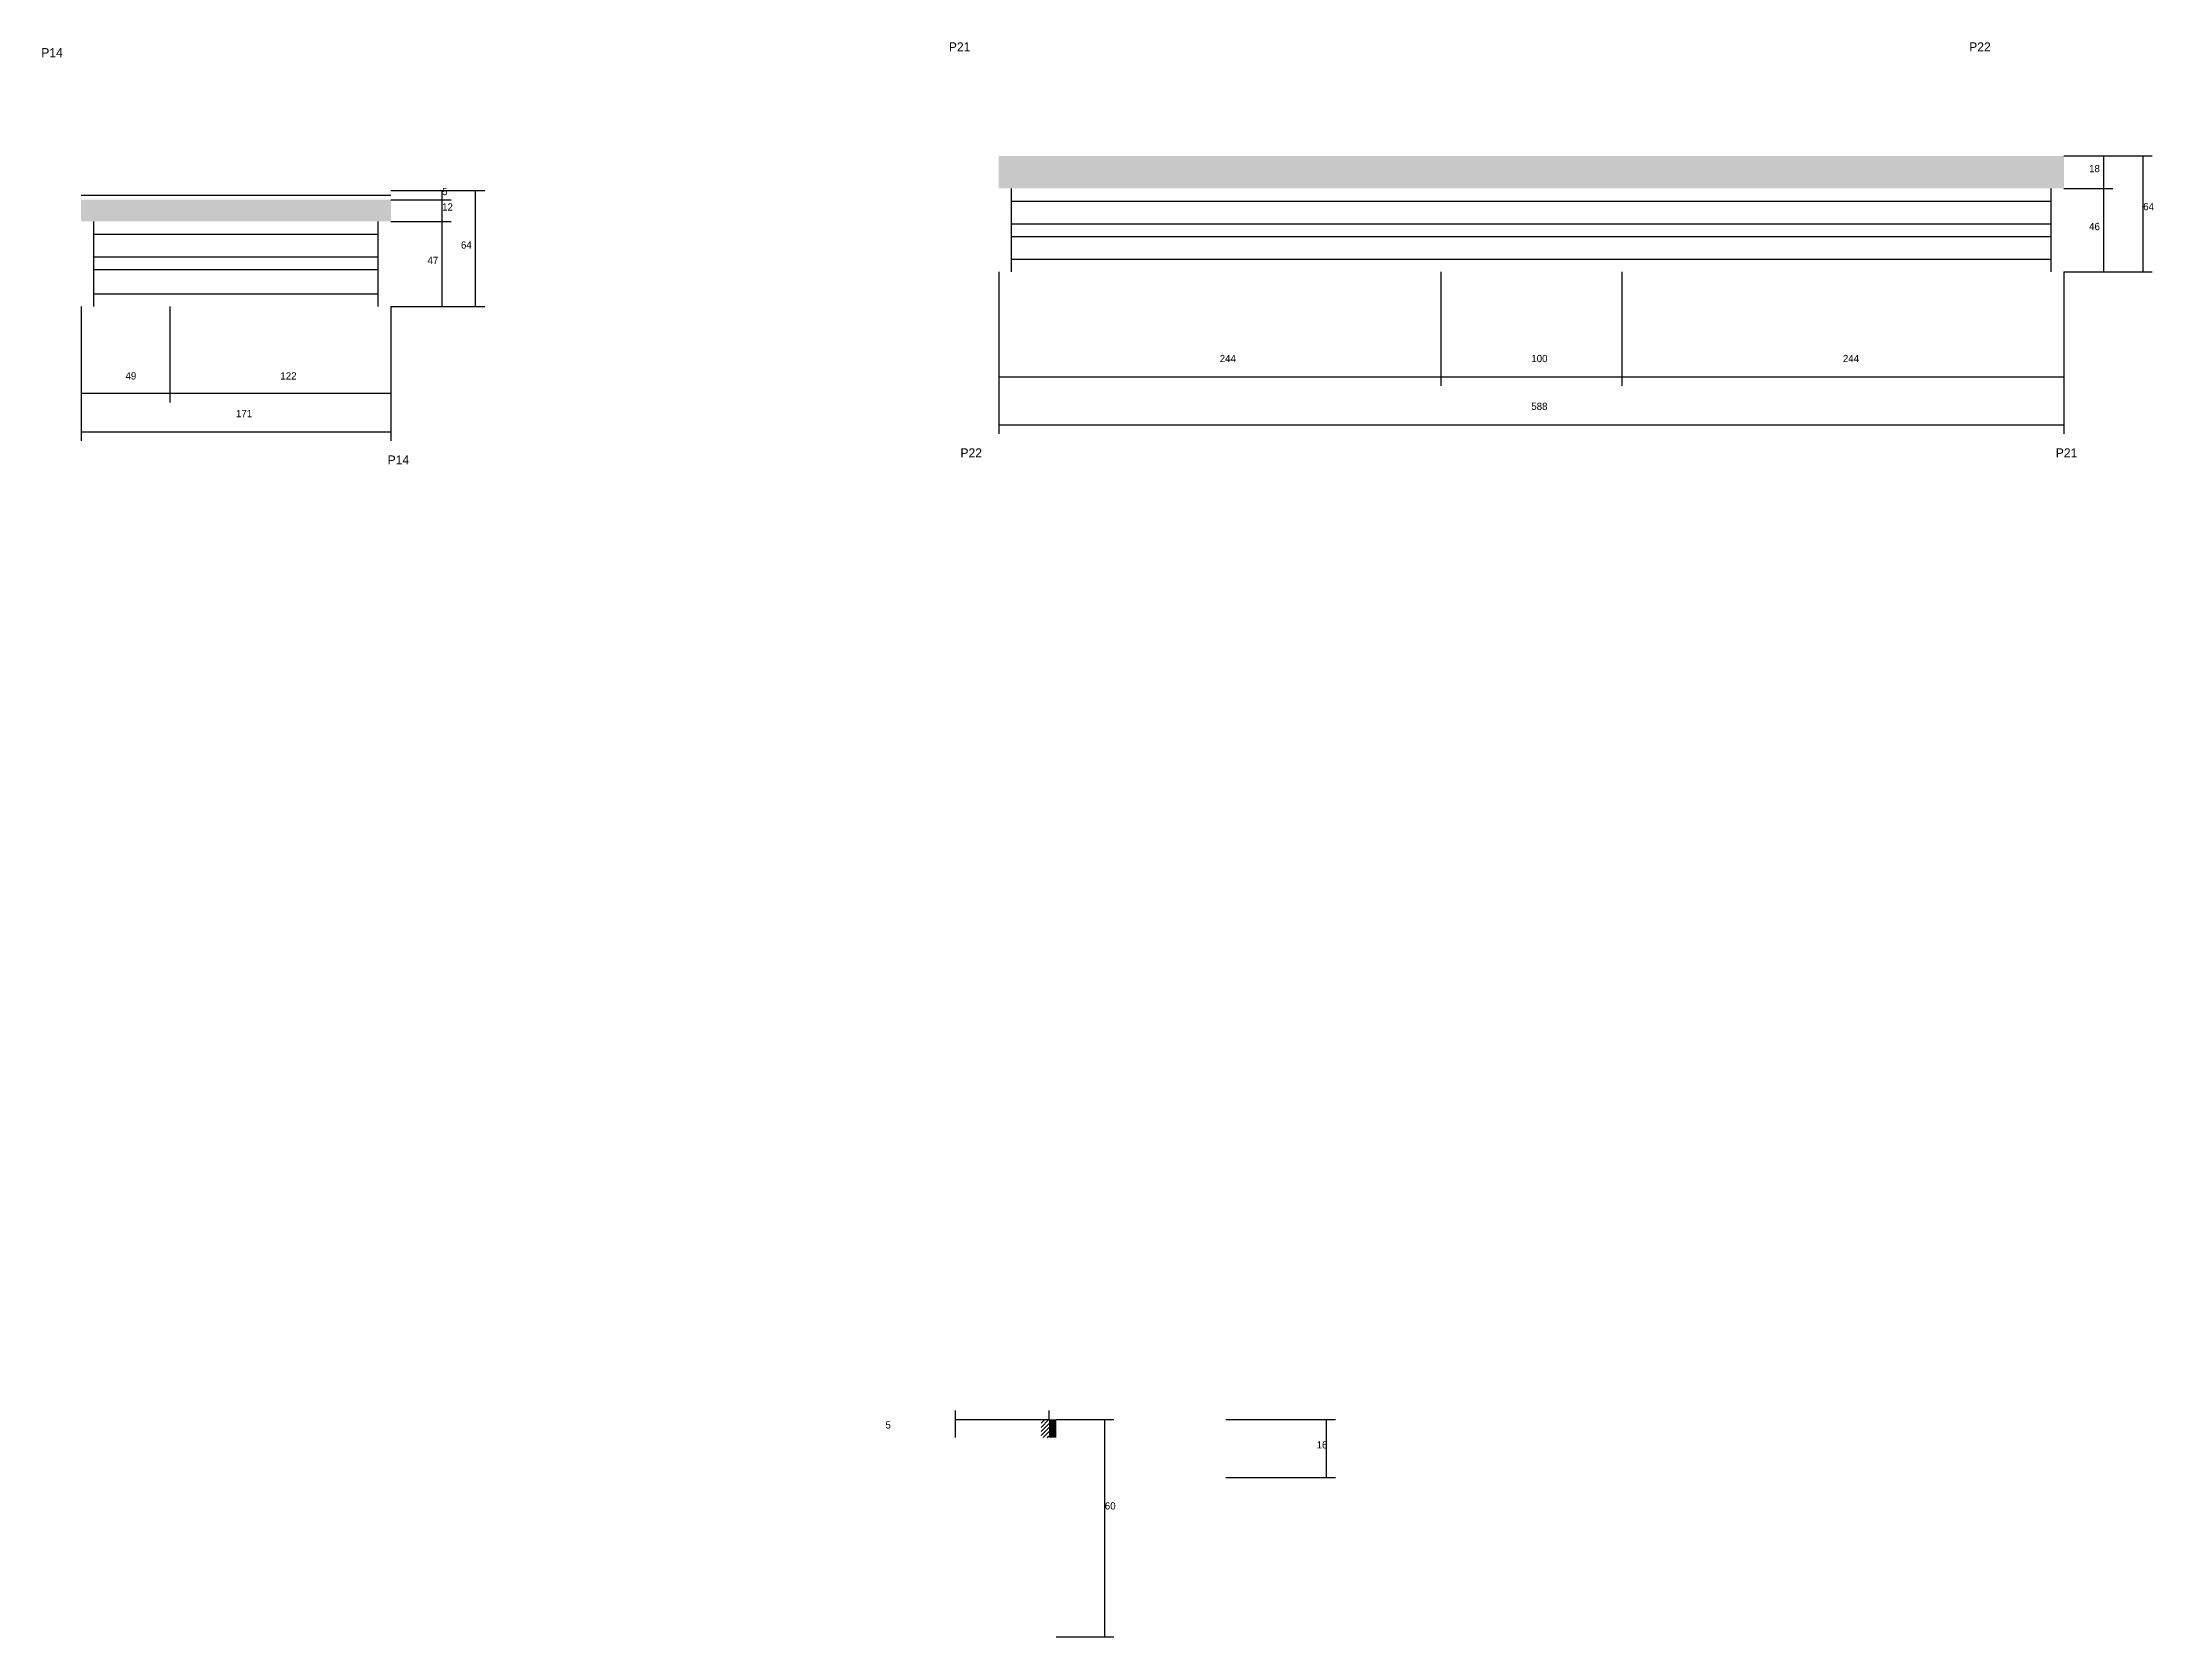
# Model space of a CAD drawing. Header units: metres. Extents: x -10314 to -4485, y 11971 to 12855.
# Drawn here: x -8685 to -7519, y 11974 to 12855 of the extents above; entities that cross this region are included whole.
import ezdxf

# ---------------------------------------------------------------- set-up
doc = ezdxf.new("R2010")
doc.units = ezdxf.units.M
for name, color, linetype in [('COTA', 241, 'Continuous'), ('Hachura', 253, 'Continuous'), ('NOMENCLATURA', 7, 'Continuous'), ('SARR_2.2x7', 40, 'Continuous'), ('SARR_EDITAR', 141, 'Continuous')]:
    doc.layers.add(name, color=color, linetype=linetype)

msp = doc.modelspace()

# ---------------------------------------------------------------- texts
at = {"layer": 'COTA'}
for s, p in [('18', (-7555, 12783.2)), ('5', (-8464.1, 12770.5)), ('12', (-8464.1, 12762)), ('64', (-7525.1, 12762.2)), ('46', (-7555, 12751.2)), ('64', (-8453.7, 12741)), ('47', (-8472.2, 12732.5)), ('244', (-8034.9, 12678.3)), ('100', (-7862.9, 12678.3)), ('244', (-7690.9, 12678.3)), ('49', (-8638.9, 12668.7)), ('122', (-8553.4, 12668.7)), ('171', (-8577.9, 12647.9)), ('588', (-7862.9, 12651.9)), ('5', (-8219.4, 12089.4)), ('16', (-7981.4, 12078.4)), ('60', (-8098.3, 12044.7))]:
    msp.add_text(s, height=4, dxfattribs=at).set_placement(p)
at = {"layer": 'NOMENCLATURA'}
for s, p in [('P14', (-8685.4, 12846.7)), ('P21', (-8184.4, 12849.9)), ('P22', (-7621.2, 12849.9)), ('P14', (-8494.2, 12621.8)), ('P22', (-8178, 12625.7)), ('P21', (-7573.4, 12625.7))]:
    msp.add_text(s, height=5, dxfattribs=at).set_placement(p)

# ---------------------------------------------------------------- hatches: boundary and pattern name
at = {"layer": 'COTA'}
h = msp.add_hatch(dxfattribs=at)
h.set_pattern_fill('AR-CONC', scale=0.03)
h.paths.add_polyline_path([(-8156.9, 12792.2), (-8156.9, 12774.2), (-7568.9, 12774.2), (-7568.9, 12792.2)])
h = msp.add_hatch(dxfattribs=at)
h.set_pattern_fill('AR-CONC', scale=0.03)
h.paths.add_polyline_path([(-8492.4, 12756), (-8492.4, 12768), (-8663.4, 12768), (-8663.4, 12756)])
at = {"layer": 'Hachura'}
h = msp.add_hatch(dxfattribs=at)
h.set_pattern_fill('ANSI31', scale=0.5)
h.paths.add_polyline_path([(-8129.1, 12094.4), (-8133.5, 12094.4), (-8133.5, 12094.4), (-8133.5, 12084.4), (-8133.5, 12084.4), (-8129.1, 12084.4), (-8129.1, 12084.4), (-8129.1, 12094.4)])
h = msp.add_hatch(color=8, dxfattribs=at)
h.dxf.hatch_style = 1
h.paths.add_polyline_path([(-8125.1, 12094.4), (-8129.1, 12094.4), (-8129.1, 12094.4), (-8129.1, 12084.4), (-8129.1, 12084.4), (-8125.1, 12084.4), (-8125.1, 12084.4), (-8125.1, 12094.4)])

# ---------------------------------------------------------------- linework, layer by layer
at = {"layer": 'COTA'}
for p, q in [((-7568.9, 12792.2), (-7541.9, 12792.2)), ((-7568.9, 12792.2), (-7520.1, 12792.2)), ((-7546.9, 12774.2), (-7546.9, 12792.2)), ((-7525.1, 12728.2), (-7525.1, 12792.2)), ((-8492.4, 12773), (-8440.6, 12773)), ((-8492.4, 12773), (-8459.1, 12773)), ((-8492.4, 12768), (-8459.1, 12768)), ((-8492.4, 12768), (-8459.1, 12768)), ((-8464.1, 12768), (-8464.1, 12773)), ((-8464.1, 12756), (-8464.1, 12768)), ((-8445.6, 12709), (-8445.6, 12773)), ((-7568.9, 12774.2), (-7541.9, 12774.2)), ((-7568.9, 12774.2), (-7541.9, 12774.2)), ((-7546.9, 12728.2), (-7546.9, 12774.2)), ((-8492.4, 12756), (-8459.1, 12756)), ((-8492.4, 12756), (-8459.1, 12756)), ((-8464.1, 12709), (-8464.1, 12756)), ((-8156.9, 12728.2), (-8156.9, 12665.2)), ((-8156.9, 12728.2), (-8156.9, 12638.7)), ((-7912.9, 12728.2), (-7912.9, 12665.2)), ((-7912.9, 12728.2), (-7912.9, 12665.2)), ((-7812.9, 12728.2), (-7812.9, 12665.2)), ((-7812.9, 12728.2), (-7812.9, 12665.2)), ((-7568.9, 12728.2), (-7541.9, 12728.2)), ((-7568.9, 12728.2), (-7520.1, 12728.2)), ((-7568.9, 12728.2), (-7568.9, 12638.7)), ((-8663.4, 12709), (-8663.4, 12634.8)), ((-8663.4, 12709), (-8663.4, 12656.1)), ((-8614.4, 12709), (-8614.4, 12656.1)), ((-8614.4, 12709), (-8614.4, 12656.1)), ((-8492.4, 12709), (-8492.4, 12634.8)), ((-8492.4, 12709), (-8459.1, 12709)), ((-8492.4, 12709), (-8440.6, 12709)), ((-8492.4, 12709), (-8492.4, 12656.1)), ((-7568.9, 12693.9), (-7568.9, 12665.2)), ((-8156.9, 12670.2), (-7912.9, 12670.2)), ((-7912.9, 12670.2), (-7812.9, 12670.2)), ((-7812.9, 12670.2), (-7568.9, 12670.2)), ((-8663.4, 12661.1), (-8614.4, 12661.1)), ((-8614.4, 12661.1), (-8492.4, 12661.1)), ((-8663.4, 12639.8), (-8492.4, 12639.8)), ((-8156.9, 12643.7), (-7568.9, 12643.7)), ((-8180.7, 12084.4), (-8180.7, 12099.4)), ((-8129.1, 12094.4), (-8129.1, 12099.4)), ((-8180.7, 12094.4), (-8129.1, 12094.4)), ((-8125.1, 12094.4), (-8093.3, 12094.4)), ((-8098.3, 11974.4), (-8098.3, 12094.4)), ((-8031.5, 12094.4), (-7970.9, 12094.4)), ((-7975.9, 12062.4), (-7975.9, 12094.4)), ((-8031.5, 12062.4), (-7970.9, 12062.4)), ((-8125.1, 11974.4), (-8093.3, 11974.4))]:
    msp.add_line(p, q, dxfattribs=at)
at = {"layer": 'SARR_2.2x7'}
for p, q in [((-8149.9, 12728.2), (-8149.9, 12774.2)), ((-8149.9, 12767.2), (-7912.9, 12767.2)), ((-7912.9, 12767.2), (-7812.9, 12767.2)), ((-7812.9, 12767.2), (-7575.9, 12767.2)), ((-7575.9, 12728.2), (-7575.9, 12774.2)), ((-8656.4, 12709), (-8656.4, 12756)), ((-8499.4, 12709), (-8499.4, 12756)), ((-8149.9, 12754.7), (-7912.9, 12754.7)), ((-7912.9, 12754.7), (-7812.9, 12754.7)), ((-7812.9, 12754.7), (-7575.9, 12754.7)), ((-8656.4, 12749), (-8614.4, 12749)), ((-8614.4, 12749), (-8499.4, 12749)), ((-8149.9, 12747.7), (-7912.9, 12747.7)), ((-7912.9, 12747.7), (-7812.9, 12747.7)), ((-7812.9, 12747.7), (-7575.9, 12747.7)), ((-8656.4, 12736.5), (-8614.4, 12736.5)), ((-8656.4, 12729.5), (-8614.4, 12729.5)), ((-8614.4, 12736.5), (-8499.4, 12736.5)), ((-8614.4, 12729.5), (-8499.4, 12729.5)), ((-8149.9, 12735.2), (-7912.9, 12735.2)), ((-7912.9, 12735.2), (-7812.9, 12735.2)), ((-7812.9, 12735.2), (-7575.9, 12735.2)), ((-8656.4, 12716), (-8614.4, 12716)), ((-8614.4, 12716), (-8499.4, 12716))]:
    msp.add_line(p, q, dxfattribs=at)
at = {"layer": 'SARR_EDITAR'}
for p, q in [((-8663.4, 12770.5), (-8614.4, 12770.5)), ((-8614.4, 12770.5), (-8492.4, 12770.5))]:
    msp.add_line(p, q, dxfattribs=at)

msp.set_redraw_order([(e.dxf.handle, doc.entitydb.next_handle()) for e in msp.query("TEXT MTEXT ATTDEF DIMENSION ARC_DIMENSION")])  # texts and dimensions are drawn at this point

doc.saveas('drawing.dxf')
